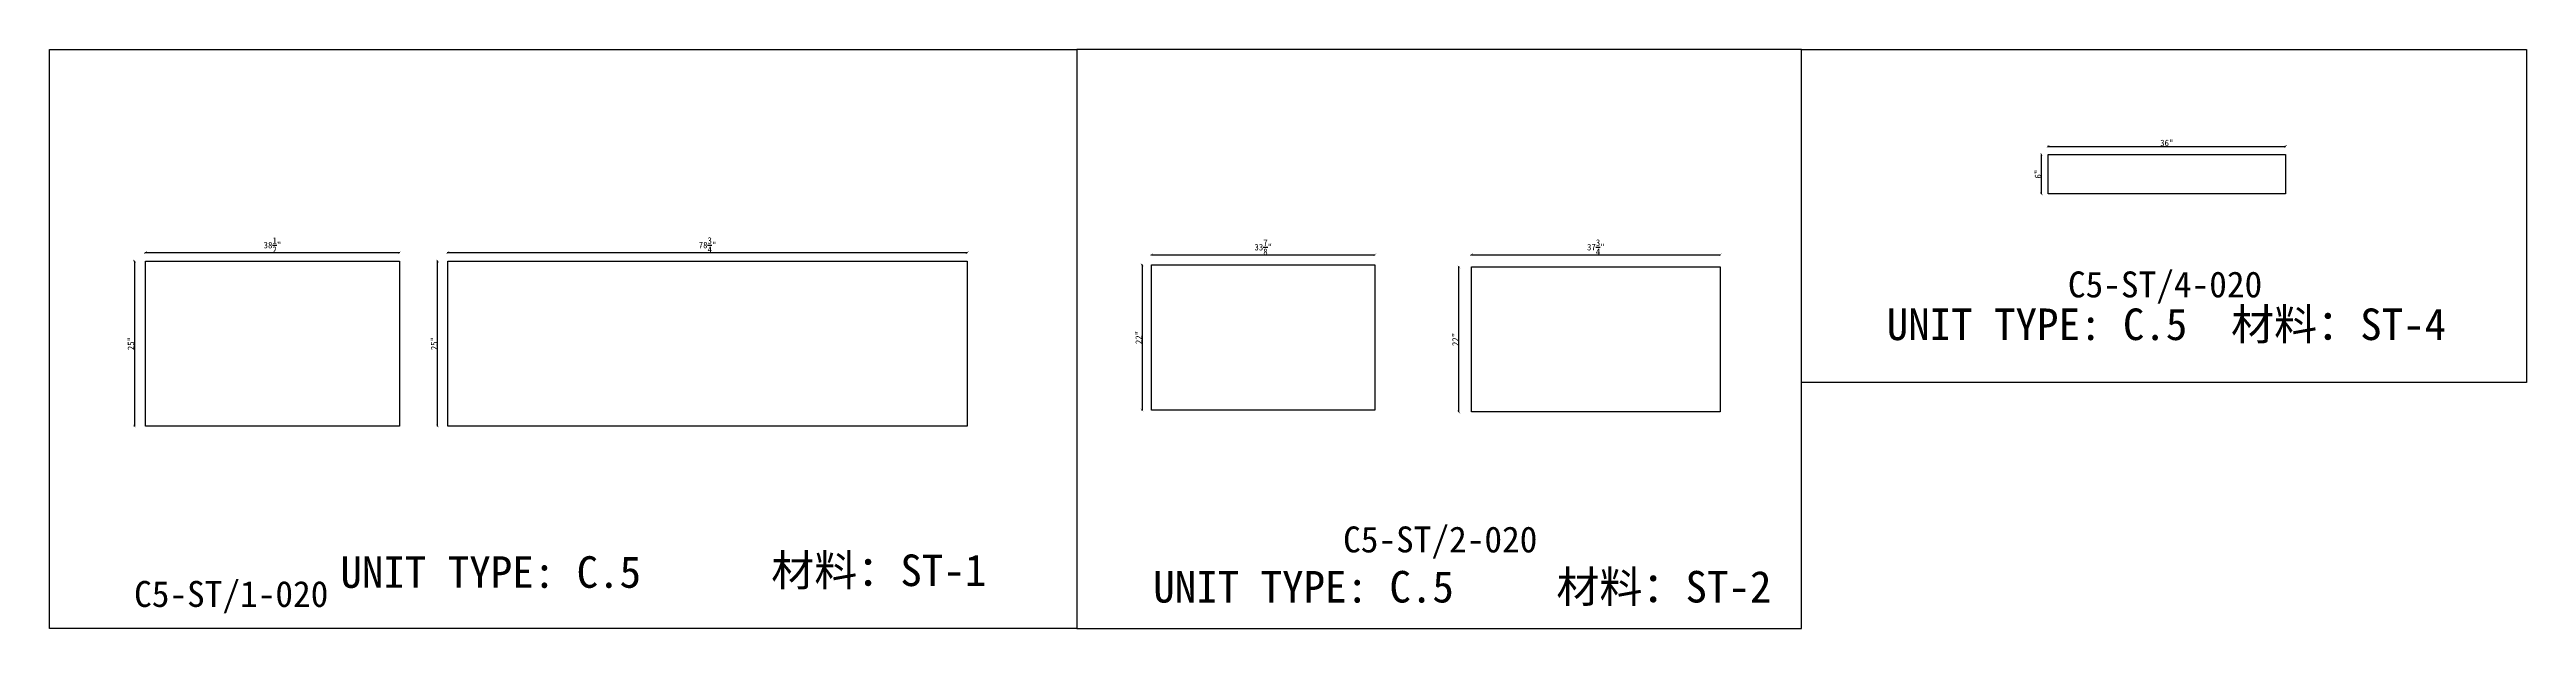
# Model space of a CAD drawing. Header units: millimetres. Extents: x -46966 to 138077, y -48408 to 2116.
# Drawn here: x 102126 to 111667, y -32200 to -29970 of the extents above; entities that cross this region are included whole.
import ezdxf
from ezdxf.enums import TextEntityAlignment as Align

# ---------------------------------------------------------------- set-up
doc = ezdxf.new("R2010")
doc.units = ezdxf.units.MM
doc.layers.add('PART_NUMBER', color=3, linetype='Continuous')
doc.styles.add('样式 1', font='')
doc.styles.get('样式 1').set_extended_font_data('NSimSun')
doc.dimstyles.new('副本 ISO-25', dxfattribs={"dimtxt": 25, "dimasz": 10, "dimexe": 1.5, "dimexo": 0.5, "dimtad": 1, "dimlfac": 0.03937, "dimlunit": 5, "dimtxsty": '样式 1', "dimblk": 'ARCHTICK', "dimcen": 2.5, "dimclrd": 256, "dimclrt": 1, "dimazin": 3, "dimtfac": 1, "dimtmove": 0, "dimatfit": 3, "dimfxlon": 1})

msp = doc.modelspace()

# ---------------------------------------------------------------- texts
at = {"style": '样式 1'}
for s, p in [('UNIT TYPE: C.5', (109202.355, -31089.104)), ('材料：ST-4', (110528.636, -31089.104)), ('UNIT TYPE: C.5', (103246.406, -32043.235)), ('材料：ST-1', (104905.692, -32036.58)), ('材料：ST-2', (107929.905, -32099.909)), ('UNIT TYPE: C.5', (106377.18, -32099.909))]:
    msp.add_text(s, height=121.5865, dxfattribs=at).set_placement(p)
at = {"layer": 'PART_NUMBER', "color": 3, "style": '样式 1'}
for s, p in [('C5-ST/4-020', (110274.591, -30874.777)), ('C5-ST/2-020', (107482.717, -31856.947)), ('C5-ST/1-020', (102825.835, -32066.947))]:
    msp.add_text(s, height=100, dxfattribs=at).set_placement(p, align=Align.MIDDLE_CENTER)

# ---------------------------------------------------------------- blocks, each defined once
blk = doc.blocks.new('_ArchTick')
at = {"color": 0, "linetype": 'ByBlock', "const_width": 0.15}
blk.add_lwpolyline([(-0.5, -0.5), (0.5, 0.5)], dxfattribs=at)
blk = doc.blocks.new('*D1758')
at = {"color": 0, "lineweight": -2, "transparency": 16777216}
for p, q in [((102495.6, -30753.4), (102495.6, -30750.9)), ((103473.5, -30753.4), (103473.5, -30750.9))]:
    blk.add_line(p, q, dxfattribs=at)
at = {"lineweight": -2, "transparency": 16777216}
blk.add_line((102495.6, -30752.4), (103473.5, -30752.4), dxfattribs=at)
at = {"layer": 'Defpoints', "color": 0, "transparency": 16777216}
for p in [(102495.6, -30785.1), (103473.5, -30752.4), (103473.5, -30785.1)]:
    blk.add_point(p, dxfattribs=at)
at = {"lineweight": -2, "transparency": 16777216, "xscale": 10, "yscale": 10, "zscale": 10, "rotation": 180}
blk.add_blockref('_ArchTick', (102495.6, -30752.4), dxfattribs=at)
at = {"lineweight": -2, "transparency": 16777216, "xscale": 10, "yscale": 10, "zscale": 10}
blk.add_blockref('_ArchTick', (103473.5, -30752.4), dxfattribs=at)
at = {"color": 1, "transparency": 16777216, "insert": (102984.5, -30723.4), "char_height": 25, "attachment_point": 5, "style": '样式 1'}
blk.add_mtext('\\A1;38{\\H1x;\\S1/2;}"', dxfattribs=at)
blk = doc.blocks.new('*D1759')
at = {"color": 0, "lineweight": -2, "transparency": 16777216}
for p, q in [((102453.6, -30785.1), (102451.1, -30785.1)), ((102453.6, -31420.1), (102451.1, -31420.1))]:
    blk.add_line(p, q, dxfattribs=at)
at = {"lineweight": -2, "transparency": 16777216}
blk.add_line((102452.6, -30785.1), (102452.6, -31420.1), dxfattribs=at)
at = {"layer": 'Defpoints', "color": 0, "transparency": 16777216}
for p in [(102495.6, -30785.1), (102452.6, -31420.1), (102495.6, -31420.1)]:
    blk.add_point(p, dxfattribs=at)
at = {"lineweight": -2, "transparency": 16777216, "xscale": 10, "yscale": 10, "zscale": 10}
for p, rotation in [((102452.6, -30785.1), 90), ((102452.6, -31420.1), 270)]:
    blk.add_blockref('_ArchTick', p, dxfattribs=dict(at, rotation=rotation))
at = {"color": 1, "transparency": 16777216, "insert": (102439.5, -31102.6), "char_height": 25, "attachment_point": 5, "rotation": 90, "style": '样式 1'}
blk.add_mtext('\\A1;25"', dxfattribs=at)
blk = doc.blocks.new('*D1760')
at = {"color": 0, "lineweight": -2, "transparency": 16777216}
for p, q in [((103660.2, -30753.4), (103660.2, -30750.9)), ((105660.5, -30753.4), (105660.5, -30750.9))]:
    blk.add_line(p, q, dxfattribs=at)
at = {"lineweight": -2, "transparency": 16777216}
blk.add_line((103660.2, -30752.4), (105660.5, -30752.4), dxfattribs=at)
at = {"layer": 'Defpoints', "color": 0, "transparency": 16777216}
for p in [(103660.2, -30785.1), (105660.5, -30752.4), (105660.5, -30785.1)]:
    blk.add_point(p, dxfattribs=at)
at = {"lineweight": -2, "transparency": 16777216, "xscale": 10, "yscale": 10, "zscale": 10, "rotation": 180}
blk.add_blockref('_ArchTick', (103660.2, -30752.4), dxfattribs=at)
at = {"lineweight": -2, "transparency": 16777216, "xscale": 10, "yscale": 10, "zscale": 10}
blk.add_blockref('_ArchTick', (105660.5, -30752.4), dxfattribs=at)
at = {"color": 1, "transparency": 16777216, "insert": (104660.4, -30723.3), "char_height": 25, "attachment_point": 5, "style": '样式 1'}
blk.add_mtext('\\A1;78{\\H1x;\\S3/4;}"', dxfattribs=at)
blk = doc.blocks.new('*D1761')
at = {"color": 0, "lineweight": -2, "transparency": 16777216}
for p, q in [((103621.9, -30785.1), (103619.4, -30785.1)), ((103621.9, -31420.1), (103619.4, -31420.1))]:
    blk.add_line(p, q, dxfattribs=at)
at = {"lineweight": -2, "transparency": 16777216}
blk.add_line((103620.9, -31420.1), (103620.9, -30785.1), dxfattribs=at)
at = {"layer": 'Defpoints', "color": 0, "transparency": 16777216}
for p in [(103620.9, -30785.1), (103660.2, -30785.1), (103660.2, -31420.1)]:
    blk.add_point(p, dxfattribs=at)
at = {"lineweight": -2, "transparency": 16777216, "xscale": 10, "yscale": 10, "zscale": 10}
for p, rotation in [((103620.9, -30785.1), 90), ((103620.9, -31420.1), 270)]:
    blk.add_blockref('_ArchTick', p, dxfattribs=dict(at, rotation=rotation))
at = {"color": 1, "transparency": 16777216, "insert": (103607.7, -31102.6), "char_height": 25, "attachment_point": 5, "rotation": 90, "style": '样式 1'}
blk.add_mtext('\\A1;25"', dxfattribs=at)
blk = doc.blocks.new('*D1762')
at = {"color": 0, "lineweight": -2, "transparency": 16777216}
for p, q in [((106370.8, -30761.5), (106370.8, -30759)), ((107231.2, -30761.5), (107231.2, -30759))]:
    blk.add_line(p, q, dxfattribs=at)
at = {"lineweight": -2, "transparency": 16777216}
blk.add_line((106370.8, -30760.5), (107231.2, -30760.5), dxfattribs=at)
at = {"layer": 'Defpoints', "color": 0, "transparency": 16777216}
for p in [(106370.8, -30799.9), (107231.2, -30760.5), (107231.2, -30799.9)]:
    blk.add_point(p, dxfattribs=at)
at = {"lineweight": -2, "transparency": 16777216, "xscale": 10, "yscale": 10, "zscale": 10, "rotation": 180}
blk.add_blockref('_ArchTick', (106370.8, -30760.5), dxfattribs=at)
at = {"lineweight": -2, "transparency": 16777216, "xscale": 10, "yscale": 10, "zscale": 10}
blk.add_blockref('_ArchTick', (107231.2, -30760.5), dxfattribs=at)
at = {"color": 1, "transparency": 16777216, "insert": (106801, -30731.4), "char_height": 25, "attachment_point": 5, "style": '样式 1'}
blk.add_mtext('\\A1;33{\\H1x;\\S7/8;}"', dxfattribs=at)
blk = doc.blocks.new('*D1763')
at = {"color": 0, "lineweight": -2, "transparency": 16777216}
for p, q in [((106335.1, -30799.9), (106332.6, -30799.9)), ((106335.1, -31358.7), (106332.6, -31358.7))]:
    blk.add_line(p, q, dxfattribs=at)
at = {"lineweight": -2, "transparency": 16777216}
blk.add_line((106334.1, -30799.9), (106334.1, -31358.7), dxfattribs=at)
at = {"layer": 'Defpoints', "color": 0, "transparency": 16777216}
for p in [(106370.8, -30799.9), (106334.1, -31358.7), (106370.8, -31358.7)]:
    blk.add_point(p, dxfattribs=at)
at = {"lineweight": -2, "transparency": 16777216, "xscale": 10, "yscale": 10, "zscale": 10}
for p, rotation in [((106334.1, -30799.9), 90), ((106334.1, -31358.7), 270)]:
    blk.add_blockref('_ArchTick', p, dxfattribs=dict(at, rotation=rotation))
at = {"color": 1, "transparency": 16777216, "insert": (106321, -31079.3), "char_height": 25, "attachment_point": 5, "rotation": 90, "style": '样式 1'}
blk.add_mtext('\\A1;22"', dxfattribs=at)
blk = doc.blocks.new('*D1764')
at = {"color": 0, "lineweight": -2, "transparency": 16777216}
for p, q in [((107602.6, -30761.5), (107602.6, -30759)), ((108561.4, -30761.5), (108561.4, -30759))]:
    blk.add_line(p, q, dxfattribs=at)
at = {"lineweight": -2, "transparency": 16777216}
blk.add_line((107602.6, -30760.5), (108561.4, -30760.5), dxfattribs=at)
at = {"layer": 'Defpoints', "color": 0, "transparency": 16777216}
for p in [(107602.6, -30807.3), (108561.4, -30760.5), (108561.4, -30807.3)]:
    blk.add_point(p, dxfattribs=at)
at = {"lineweight": -2, "transparency": 16777216, "xscale": 10, "yscale": 10, "zscale": 10, "rotation": 180}
blk.add_blockref('_ArchTick', (107602.6, -30760.5), dxfattribs=at)
at = {"lineweight": -2, "transparency": 16777216, "xscale": 10, "yscale": 10, "zscale": 10}
blk.add_blockref('_ArchTick', (108561.4, -30760.5), dxfattribs=at)
at = {"color": 1, "transparency": 16777216, "insert": (108082, -30731.4), "char_height": 25, "attachment_point": 5, "style": '样式 1'}
blk.add_mtext('\\A1;37{\\H1x;\\S3/4;}"', dxfattribs=at)
blk = doc.blocks.new('*D1765')
at = {"color": 0, "lineweight": -2, "transparency": 16777216}
for p, q in [((107555.5, -30807.3), (107553, -30807.3)), ((107555.5, -31366.1), (107553, -31366.1))]:
    blk.add_line(p, q, dxfattribs=at)
at = {"lineweight": -2, "transparency": 16777216}
blk.add_line((107554.5, -31366.1), (107554.5, -30807.3), dxfattribs=at)
at = {"layer": 'Defpoints', "color": 0, "transparency": 16777216}
for p in [(107554.5, -30807.3), (107602.6, -30807.3), (107602.6, -31366.1)]:
    blk.add_point(p, dxfattribs=at)
at = {"lineweight": -2, "transparency": 16777216, "xscale": 10, "yscale": 10, "zscale": 10}
for p, rotation in [((107554.5, -30807.3), 90), ((107554.5, -31366.1), 270)]:
    blk.add_blockref('_ArchTick', p, dxfattribs=dict(at, rotation=rotation))
at = {"color": 1, "transparency": 16777216, "insert": (107541.3, -31086.7), "char_height": 25, "attachment_point": 5, "rotation": 90, "style": '样式 1'}
blk.add_mtext('\\A1;22"', dxfattribs=at)
blk = doc.blocks.new('*D1850')
at = {"color": 0, "lineweight": -2, "transparency": 16777216}
for p, q in [((109824, -30344.1), (109824, -30341.6)), ((110738.4, -30344.1), (110738.4, -30341.6))]:
    blk.add_line(p, q, dxfattribs=at)
at = {"lineweight": -2, "transparency": 16777216}
blk.add_line((109824, -30343.1), (110738.4, -30343.1), dxfattribs=at)
at = {"layer": 'Defpoints', "color": 0, "transparency": 16777216}
for p in [(109824, -30373.9), (110738.4, -30343.1), (110738.4, -30373.9)]:
    blk.add_point(p, dxfattribs=at)
at = {"lineweight": -2, "transparency": 16777216, "xscale": 10, "yscale": 10, "zscale": 10, "rotation": 180}
blk.add_blockref('_ArchTick', (109824, -30343.1), dxfattribs=at)
at = {"lineweight": -2, "transparency": 16777216, "xscale": 10, "yscale": 10, "zscale": 10}
blk.add_blockref('_ArchTick', (110738.4, -30343.1), dxfattribs=at)
at = {"color": 1, "transparency": 16777216, "insert": (110281.2, -30330), "char_height": 25, "attachment_point": 5, "style": '样式 1'}
blk.add_mtext('\\A1;36"', dxfattribs=at)
blk = doc.blocks.new('*D1851')
at = {"color": 0, "lineweight": -2, "transparency": 16777216}
for p, q in [((109799.2, -30373.9), (109796.7, -30373.9)), ((109799.2, -30526.3), (109796.7, -30526.3))]:
    blk.add_line(p, q, dxfattribs=at)
at = {"lineweight": -2, "transparency": 16777216}
blk.add_line((109798.2, -30526.3), (109798.2, -30373.9), dxfattribs=at)
at = {"layer": 'Defpoints', "color": 0, "transparency": 16777216}
for p in [(109798.2, -30373.9), (109824, -30373.9), (109824, -30526.3)]:
    blk.add_point(p, dxfattribs=at)
at = {"lineweight": -2, "transparency": 16777216, "xscale": 10, "yscale": 10, "zscale": 10}
for p, rotation in [((109798.2, -30373.9), 90), ((109798.2, -30526.3), 270)]:
    blk.add_blockref('_ArchTick', p, dxfattribs=dict(at, rotation=rotation))
at = {"color": 1, "transparency": 16777216, "insert": (109785.1, -30450.1), "char_height": 25, "attachment_point": 5, "rotation": 90, "style": '样式 1'}
blk.add_mtext('\\A1;6"', dxfattribs=at)

# ---------------------------------------------------------------- dimensions: what is measured, and where the dimension line sits
for base, p1, p2, picture, middle in [((110738.446, -30343.111), (109824.046, -30373.947), (110738.446, -30373.947), '*D1850', (110281.246, -30329.986)), ((103473.471, -30752.422), (102495.571, -30785.097), (103473.471, -30785.097), '*D1758', (102984.521, -30723.399)), ((105660.475, -30752.422), (103660.225, -30785.097), (105660.475, -30785.097), '*D1760', (104660.35, -30723.329)), ((107231.215, -30760.46), (106370.79, -30799.887), (107231.215, -30799.887), '*D1762', (106801.003, -30731.367)), ((108561.428, -30760.46), (107602.578, -30807.317), (108561.428, -30807.317), '*D1764', (108082.003, -30731.367))]:
    dim = msp.add_linear_dim(base=base, p1=p1, p2=p2, dimstyle='副本 ISO-25')
    dim.commit()
    dim.dimension.update_dxf_attribs({"geometry": picture, "text_midpoint": middle})
for base, p1, p2, picture, middle in [((109798.212, -30373.947), (109824.046, -30526.347), (109824.046, -30373.947), '*D1851', (109785.087, -30450.147)), ((102452.617, -31420.097), (102495.571, -30785.097), (102495.571, -31420.097), '*D1759', (102439.492, -31102.597)), ((103620.869, -30785.097), (103660.225, -31420.097), (103660.225, -30785.097), '*D1761', (103607.744, -31102.597)), ((106334.144, -31358.687), (106370.79, -30799.887), (106370.79, -31358.687), '*D1763', (106321.019, -31079.287)), ((107554.469, -30807.317), (107602.578, -31366.117), (107602.578, -30807.317), '*D1765', (107541.344, -31086.717))]:
    dim = msp.add_linear_dim(base=base, p1=p1, p2=p2, angle=90, dimstyle='副本 ISO-25')
    dim.commit()
    dim.dimension.update_dxf_attribs({"geometry": picture, "text_midpoint": middle})

# ---------------------------------------------------------------- linework, layer by layer
at = {"color": 1}
for points in [[(102125.971, -29970.21), (106082.853, -29970.21), (106082.853, -32199.777), (102125.971, -32199.777)], [(106082.853, -32199.777), (108874.727, -32199.777), (108874.727, -29970.21), (106082.853, -29970.21)], [(108874.727, -29970.21), (111666.602, -29970.21), (111666.602, -31252.608), (108874.727, -31252.608)]]:
    msp.add_lwpolyline(points, close=True, dxfattribs=at)
for points in [[(109824.046, -30373.947), (110738.446, -30373.947), (110738.446, -30526.347), (109824.046, -30526.347)], [(102495.571, -30785.097), (103473.471, -30785.097), (103473.471, -31420.097), (102495.571, -31420.097)], [(103660.225, -30785.097), (105660.475, -30785.097), (105660.475, -31420.097), (103660.225, -31420.097)], [(106370.79, -30799.887), (107231.215, -30799.887), (107231.215, -31358.687), (106370.79, -31358.687)], [(107602.578, -30807.317), (108561.428, -30807.317), (108561.428, -31366.117), (107602.578, -31366.117)]]:
    msp.add_lwpolyline(points, close=True)

msp.set_redraw_order([(e.dxf.handle, doc.entitydb.next_handle()) for e in msp.query("TEXT MTEXT ATTDEF DIMENSION ARC_DIMENSION")])  # texts and dimensions are drawn at this point

doc.saveas('drawing.dxf')
